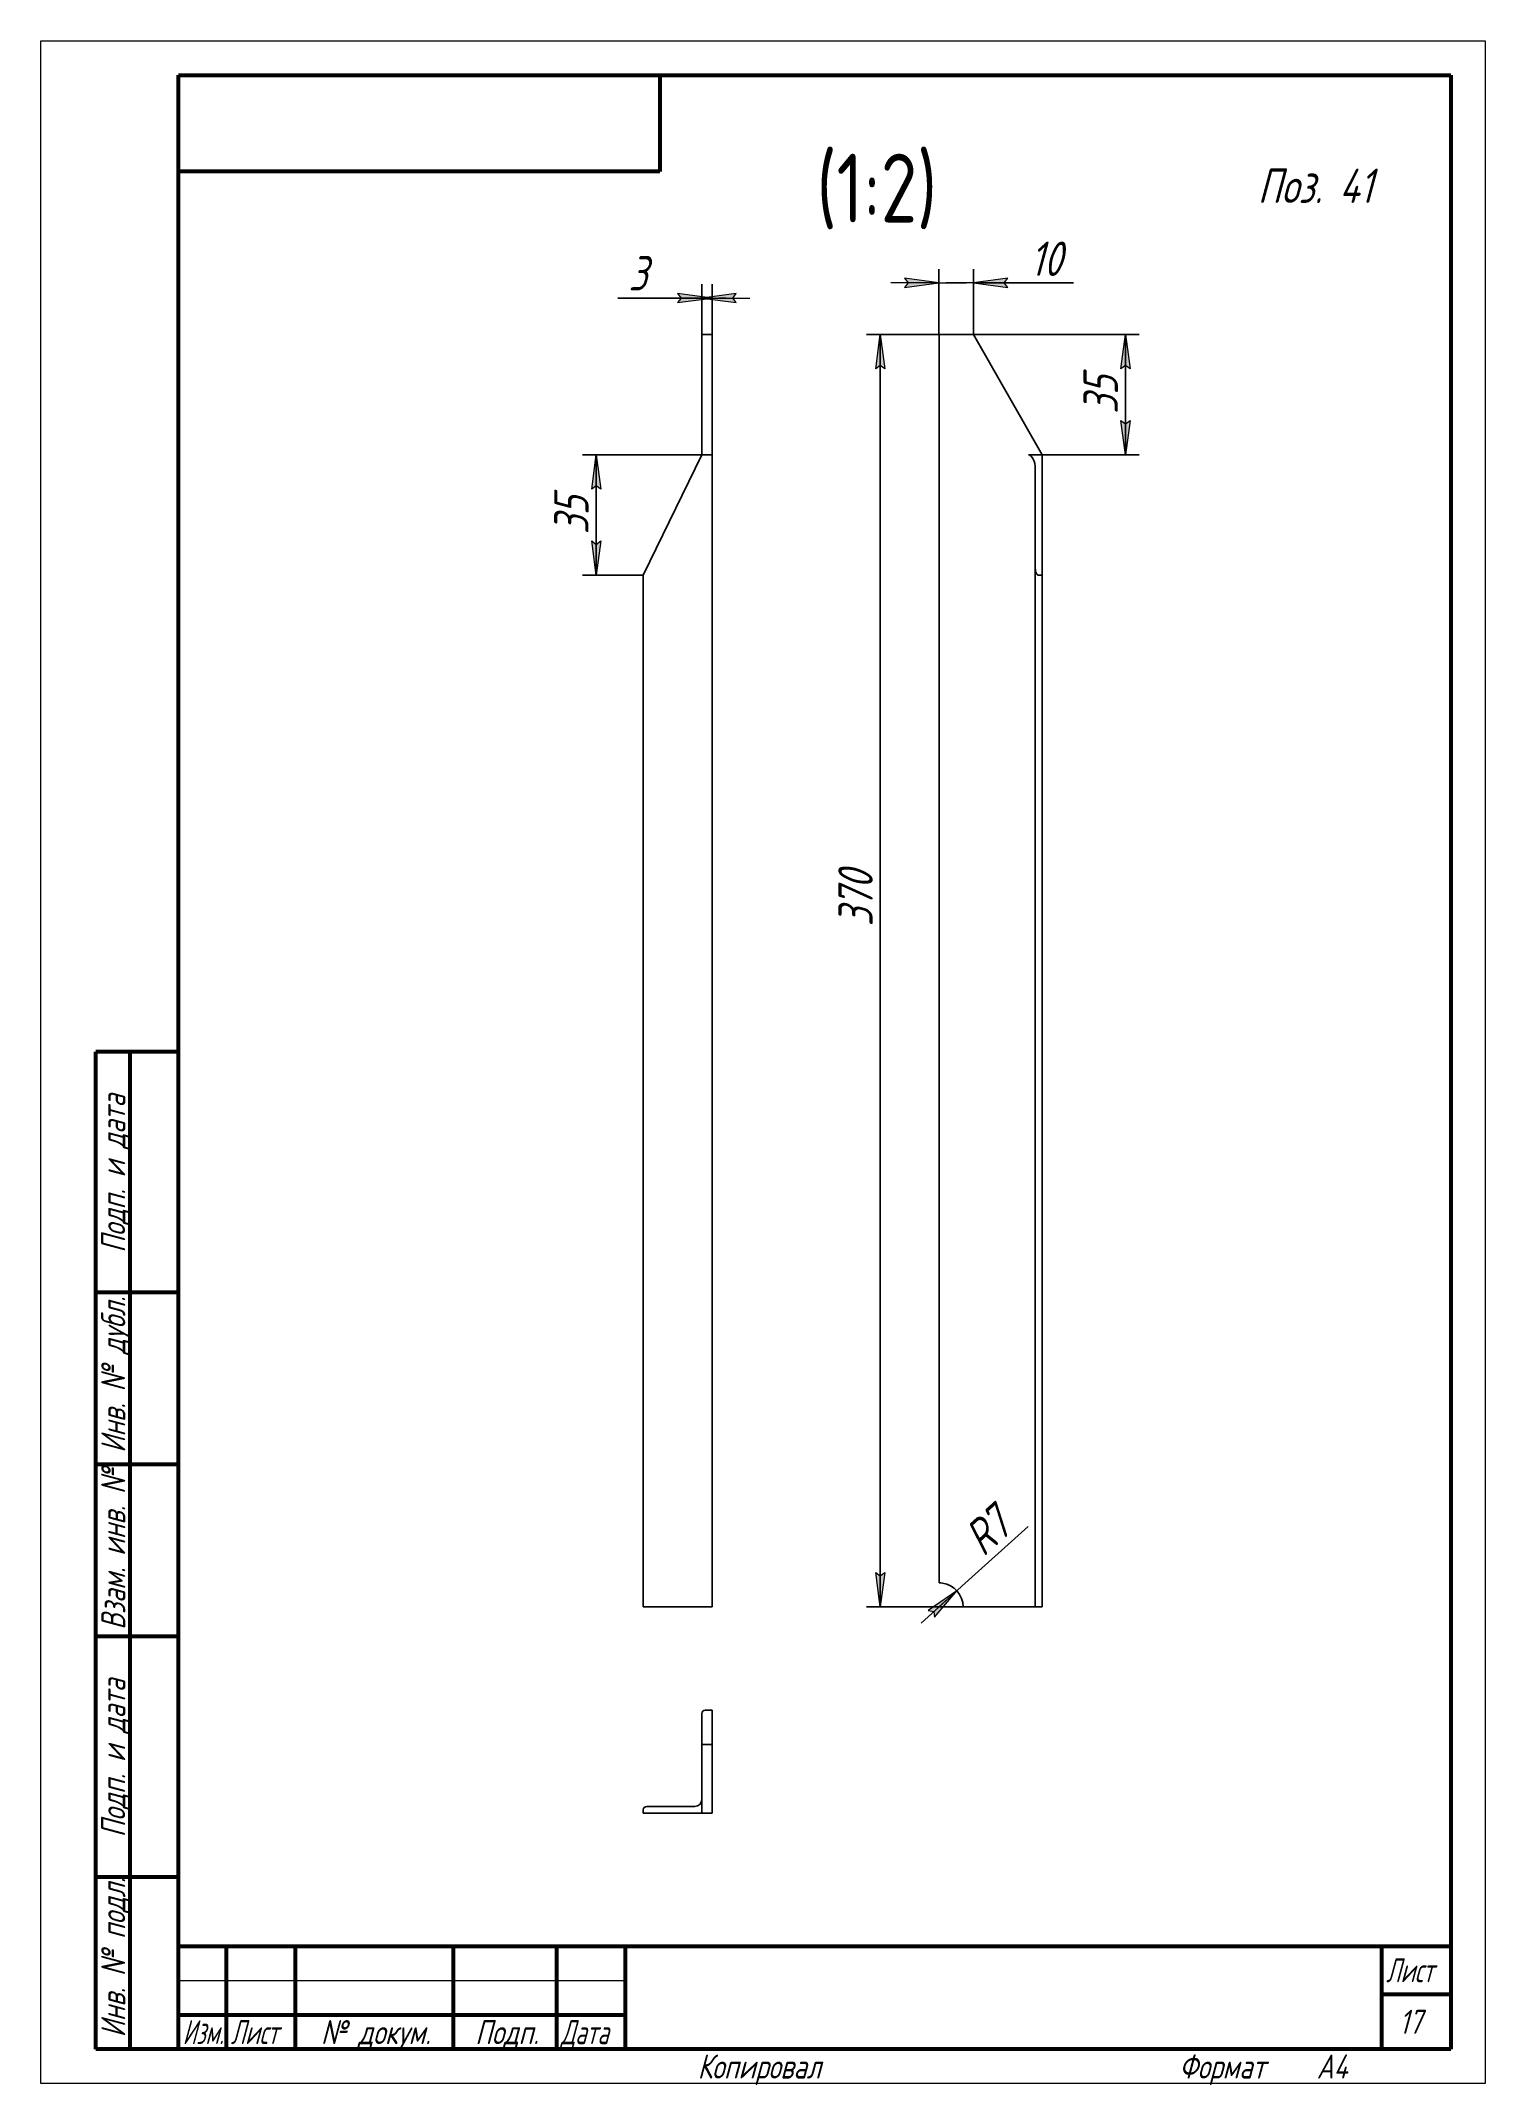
# Model space of a CAD drawing. Header units: millimetres. Extents: x 0 to 6300, y -537 to 1019.
# Drawn here: x 3570 to 3780, y -0.2 to 297 of the extents above; entities that cross this region are included whole.
import ezdxf

# ---------------------------------------------------------------- set-up
doc = ezdxf.new("R2010")
doc.units = ezdxf.units.MM
doc.linetypes.add('K5LT_BASIC', pattern=[0])
doc.linetypes.add('K5LT_THIN', pattern=[0])
doc.layers.add('Системный слой', color=7, linetype='Continuous')
doc.layers.add('Системный слой (1)', color=7, linetype='Continuous', true_color=0x909090)
doc.styles.add('KDIMTEXTSTYLE', font='GOST_AU.SHX', dxfattribs={"width": 0.96, "oblique": 15, "height": 5})
doc.styles.add('KTEXTSTYLE', font='GOST_AU.SHX', dxfattribs={"width": 0.96, "height": 5})
doc.dimstyles.new('KDIMSTYLE (0.50)', dxfattribs={"dimtxt": 5, "dimasz": 1, "dimexe": 2, "dimexo": 0, "dimgap": 1, "dimtad": 1, "dimlfac": 2, "dimtxsty": 'KDIMTEXTSTYLE', "dimsah": 1, "dimcen": 0, "dimdle": 1, "dimadec": 0, "dimazin": 0, "dimtfac": 0.667, "dimtmove": 0, "dimatfit": 3, "dimfxl": 1, "dimtvp": 1, "dimtolj": 1, "dimtzin": 0, "dimarcsym": 0})

msp = doc.modelspace()

# ---------------------------------------------------------------- texts
at = {"color": 7, "char_height": 2.5, "attachment_point": 1, "style": 'KTEXTSTYLE'}
for s, insert in [('\\H3.5;\\W0.965;\\Q15;\\Q0;\\H10.00;{\\c16711680;(1:2)}', (3682.7885, 280.5934)), ('\\H3.5;\\W0.965;\\Q15;\\Q15;\\H5.00;Поз. 41', (3746.9258, 278.4303))]:
    msp.add_mtext(s, dxfattribs=dict(at, insert=insert))

# ---------------------------------------------------------------- blocks, each defined once
blk = doc.blocks.new('KDIMARROW_02')
at = {"layer": 'Системный слой'}
blk.add_hatch(color=0, dxfattribs=at).paths.add_polyline_path([(4.5, 0), (5, 0.66), (0, 0), (5, -0.66)])
at = {"layer": 'Системный слой', "color": 0, "linetype": 'K5LT_THIN', "lineweight": 18}
for p, q in [((5, 0.66), (0, 0)), ((0, 0), (5, -0.66)), ((0, 0), (7, 0)), ((4.5, 0), (5, 0.66)), ((5, -0.66), (4.5, 0))]:
    blk.add_line(p, q, dxfattribs=at)
at = {"layer": 'Системный слой (1)', "color": 0, "linetype": 'K5LT_THIN', "lineweight": 18}
blk.add_line((0, 0), (-1, 0), dxfattribs=at)
blk = doc.blocks.new('D127')
at = {"color": 0, "lineweight": -2}
for p, q in [((3666.09, 254.3), (3666.09, 261.61)), ((3667.59, 254.3), (3667.59, 261.61)), ((3666.09, 259.61), (3653.91, 259.61)), ((3665.09, 259.61), (3664.09, 259.61)), ((3666.09, 259.61), (3667.59, 259.61)), ((3668.59, 259.61), (3669.59, 259.61))]:
    blk.add_line(p, q, dxfattribs=at)
at = {"layer": 'Defpoints', "color": 0}
for p in [(3667.59, 259.61), (3666.09, 254.3), (3667.59, 254.3)]:
    blk.add_point(p, dxfattribs=at)
at = {"color": 0, "lineweight": -2, "rotation": 180}
blk.add_blockref('KDIMARROW_02', (3667.59, 259.61), dxfattribs=at)
at = {"color": 0, "lineweight": -2}
blk.add_blockref('KDIMARROW_02', (3666.09, 259.61), dxfattribs=at)
at = {"color": 7, "insert": (3656.8, 263.21), "char_height": 5, "attachment_point": 5, "style": 'KDIMTEXTSTYLE'}
blk.add_mtext('\\A1;\\H5.0;\\W0.965;\\Q15;3', dxfattribs=at)
blk = doc.blocks.new('KDIMARROW_01')
at = {"layer": 'Системный слой'}
blk.add_hatch(color=0, dxfattribs=at).paths.add_polyline_path([(0, 0), (-5, 0.66), (-4.5, 0), (-5, -0.66)])
at = {"layer": 'Системный слой', "color": 0, "linetype": 'K5LT_THIN', "lineweight": 18}
for p, q in [((-4.5, 0), (-5, 0.66)), ((-5, 0.66), (0, 0)), ((0, 0), (-5, -0.66)), ((-5, -0.66), (-4.5, 0))]:
    blk.add_line(p, q, dxfattribs=at)
at = {"layer": 'Системный слой (1)', "color": 0, "linetype": 'K5LT_THIN', "lineweight": 18}
blk.add_line((0, 0), (-1, 0), dxfattribs=at)
blk = doc.blocks.new('D128')
at = {"color": 0, "lineweight": -2}
for p, q in [((3666.09, 236.8), (3648.75, 236.8)), ((3650.75, 220.3), (3650.75, 235.8)), ((3657.59, 219.3), (3648.75, 219.3))]:
    blk.add_line(p, q, dxfattribs=at)
at = {"layer": 'Defpoints', "color": 0}
for p in [(3650.75, 236.8), (3666.09, 236.8), (3657.59, 219.3)]:
    blk.add_point(p, dxfattribs=at)
at = {"color": 0, "lineweight": -2}
for p, rotation in [((3650.75, 236.8), 90), ((3650.75, 219.3), 270)]:
    blk.add_blockref('KDIMARROW_01', p, dxfattribs=dict(at, rotation=rotation))
at = {"color": 7, "insert": (3647.14, 228.05), "char_height": 5, "attachment_point": 5, "rotation": 90, "style": 'KDIMTEXTSTYLE'}
blk.add_mtext('\\A1;\\H5.0;\\W0.965;\\Q15;35', dxfattribs=at)
blk = doc.blocks.new('D129')
at = {"color": 0, "lineweight": -2}
for p, q in [((3700.59, 254.3), (3690.05, 254.3)), ((3692.05, 253.3), (3692.05, 70.3)), ((3704.09, 69.3), (3690.05, 69.3))]:
    blk.add_line(p, q, dxfattribs=at)
at = {"layer": 'Defpoints', "color": 0}
for p in [(3700.59, 254.3), (3692.05, 69.3), (3704.09, 69.3)]:
    blk.add_point(p, dxfattribs=at)
at = {"color": 0, "lineweight": -2}
for p, rotation in [((3692.05, 254.3), 90), ((3692.05, 69.3), 270)]:
    blk.add_blockref('KDIMARROW_01', p, dxfattribs=dict(at, rotation=rotation))
at = {"color": 7, "insert": (3688.45, 172.3), "char_height": 5, "attachment_point": 5, "rotation": 90, "style": 'KDIMTEXTSTYLE'}
blk.add_mtext('\\A1;\\H5.0;\\W0.965;\\Q15;370', dxfattribs=at)
blk = doc.blocks.new('D130')
at = {"color": 0, "lineweight": -2}
for p, q in [((3700.59, 254.3), (3700.59, 263.82)), ((3704.59, 261.82), (3701.59, 261.82)), ((3705.59, 254.3), (3705.59, 263.82)), ((3705.59, 261.82), (3720.17, 261.82))]:
    blk.add_line(p, q, dxfattribs=at)
at = {"layer": 'Defpoints', "color": 0}
for p in [(3700.59, 261.82), (3700.59, 254.3), (3705.59, 254.3)]:
    blk.add_point(p, dxfattribs=at)
at = {"color": 0, "lineweight": -2, "rotation": 180}
blk.add_blockref('KDIMARROW_02', (3700.59, 261.82), dxfattribs=at)
at = {"color": 0, "lineweight": -2}
blk.add_blockref('KDIMARROW_02', (3705.59, 261.82), dxfattribs=at)
at = {"color": 7, "insert": (3716.15, 265.32), "char_height": 5, "attachment_point": 5, "style": 'KDIMTEXTSTYLE'}
blk.add_mtext('\\A1;\\H5.0;\\W0.965;\\Q15;10', dxfattribs=at)
blk = doc.blocks.new('D131')
at = {"color": 0, "lineweight": -2}
for p, q in [((3705.59, 254.3), (3729.71, 254.3)), ((3727.71, 237.8), (3727.71, 253.3)), ((3715.59, 236.8), (3729.71, 236.8))]:
    blk.add_line(p, q, dxfattribs=at)
at = {"layer": 'Defpoints', "color": 0}
for p in [(3705.59, 254.3), (3727.71, 254.3), (3715.59, 236.8)]:
    blk.add_point(p, dxfattribs=at)
at = {"color": 0, "lineweight": -2}
for p, rotation in [((3727.71, 254.3), 90), ((3727.71, 236.8), 270)]:
    blk.add_blockref('KDIMARROW_01', p, dxfattribs=dict(at, rotation=rotation))
at = {"color": 7, "insert": (3724.1, 245.55), "char_height": 5, "attachment_point": 5, "rotation": 90, "style": 'KDIMTEXTSTYLE'}
blk.add_mtext('\\A1;\\H5.0;\\W0.965;\\Q15;35', dxfattribs=at)
blk = doc.blocks.new('D132')
at = {"color": 0, "lineweight": -2}
for p, q in [((3703.93, 72.32), (3713.54, 81)), ((3700.59, 69.3), (3703.19, 71.65))]:
    blk.add_line(p, q, dxfattribs=at)
at = {"layer": 'Defpoints', "color": 0}
for p in [(3703.19, 71.65), (3700.59, 69.3)]:
    blk.add_point(p, dxfattribs=at)
at = {"color": 0, "lineweight": -2, "rotation": 222.0973494324725}
blk.add_blockref('KDIMARROW_02', (3703.19, 71.65), dxfattribs=at)
at = {"color": 7, "insert": (3707.58, 80.33), "char_height": 5, "attachment_point": 5, "rotation": 42.0973, "style": 'KDIMTEXTSTYLE'}
blk.add_mtext('\\A1;\\H5.0;\\W0.965;\\Q15;R7', dxfattribs=at)
blk = doc.blocks.new('U20')
at = {"color": 7, "linetype": 'K5LT_THIN', "lineweight": 18}
for p, q in [((3570, 0), (3570, 297)), ((3570, 297), (3780, 297)), ((3780, 297), (3780, 0)), ((3590, 15), (3655, 15)), ((3780, 0), (3570, 0))]:
    blk.add_line(p, q, dxfattribs=at)
at = {"color": 5, "linetype": 'K5LT_BASIC', "lineweight": 60, "true_color": 0x0000ff}
for p, q in [((3590, 5), (3590, 292)), ((3590, 292), (3775, 292)), ((3660, 292), (3660, 278)), ((3775, 292), (3775, 5)), ((3660, 278), (3590, 278)), ((3578, 5), (3578, 150)), ((3590, 150), (3578, 150)), ((3583, 5), (3583, 150)), ((3590, 115), (3578, 115)), ((3590, 90), (3578, 90)), ((3590, 65), (3578, 65)), ((3590, 30), (3578, 30)), ((3590, 20), (3775, 20)), ((3590, 5), (3590, 20)), ((3597, 5), (3597, 20)), ((3607, 5), (3607, 20)), ((3630, 5), (3630, 20)), ((3645, 5), (3645, 20)), ((3655, 5), (3655, 20)), ((3765, 5), (3765, 20)), ((3765, 13), (3775, 13)), ((3590, 10), (3597, 10)), ((3597, 10), (3607, 10)), ((3607, 10), (3630, 10)), ((3630, 10), (3645, 10)), ((3645, 10), (3655, 10)), ((3590, 5), (3578, 5)), ((3775, 5), (3590, 5))]:
    blk.add_line(p, q, dxfattribs=at)
at = {"color": 7, "char_height": 2.5, "attachment_point": 1, "rotation": 90, "style": 'KTEXTSTYLE'}
for s, insert in [('\\H3.5;\\W0.965;\\Q15;\\Q15;Подп. и дата', (3578.77, 120.8)), ('\\H3.5;\\W0.965;\\Q15;\\Q15;Инв. № дубл.', (3578.77, 91.71)), ('\\H3.5;\\W0.965;\\Q15;\\Q15;Взам. инв. №', (3578.77, 65.98)), ('\\H3.5;\\W0.965;\\Q15;\\Q15;Подп. и дата', (3578.77, 35.8)), ('\\H3.5;\\W0.965;\\Q15;\\Q15;Инв. № подл.', (3578.77, 6.71))]:
    blk.add_mtext(s, dxfattribs=dict(at, insert=insert))
at = {"color": 7, "char_height": 2.5, "attachment_point": 1, "style": 'KTEXTSTYLE'}
for s, insert in [('\\H3.5;\\W0.965;\\Q15;\\Q15;\\W0.816;Лист', (3765.6, 18.23)), ('\\H3.5;\\W0.965;\\Q15;\\Q15;\\W0.797;Изм.', (3590.61, 9.23)), ('\\H3.5;\\W0.965;\\Q15;\\Q15;\\W0.816;Лист', (3597.6, 9.23)), ('\\H3.5;\\W0.965;\\Q15;\\Q15;№ докум.', (3610.72, 9.23)), ('\\H3.5;\\W0.965;\\Q15;\\Q15;Подп.', (3633.15, 9.23)), ('\\H3.5;\\W0.965;\\Q15;\\Q15;\\W0.816;Дата', (3645.6, 9.23)), ('\\H3.5;\\W0.965;\\Q15;\\Q15;17', (3767.51, 10.73)), ('\\H3.5;\\W0.965;\\Q15;\\Q15;Копировал', (3665.5, 4.23)), ('\\H3.5;\\W0.965;\\Q15;\\Q15;Формат', (3735.5, 4.23)), ('\\H3.5;\\W0.965;\\Q15;\\Q15;A4', (3755.5, 4.23))]:
    blk.add_mtext(s, dxfattribs=dict(at, insert=insert))

# ---------------------------------------------------------------- dimensions: what is measured, and where the dimension line sits
at = {"color": 7}
for base, p1, p2, picture, middle in [((3700.5915, 261.8157), (3705.5915, 254.2989), (3700.5915, 254.2989), 'D130', (3716.1473, 261.8157)), ((3667.5915, 259.6062), (3666.0915, 254.2989), (3667.5915, 254.2989), 'D127', (3656.7974, 259.6062))]:
    dim = msp.add_linear_dim(base=base, p1=p1, p2=p2, dimstyle='KDIMSTYLE (0.50)', override={"dimexo": 0, "dimpost": '\\H5.0;\\W0.965;\\Q15;<>', "dimblk1": 'KDIMARROW_02', "dimblk2": 'KDIMARROW_02', "dimse1": 0, "dimse2": 0, "dimclrt": 7, "dimtolj": 1}, dxfattribs=at)
    dim.commit()
    dim.dimension.update_dxf_attribs({"geometry": picture, "text_midpoint": middle, "dimtype": 160})
for base, p1, p2, picture, middle in [((3692.049, 69.2989), (3700.5915, 254.2989), (3704.0915, 69.2989), 'D129', (3692.049, 172.2989)), ((3727.7055, 254.2989), (3715.5915, 236.7989), (3705.5915, 254.2989), 'D131', (3727.7055, 245.5489)), ((3650.7455, 236.7989), (3657.5915, 219.2989), (3666.0915, 236.7989), 'D128', (3650.7455, 228.0489))]:
    dim = msp.add_linear_dim(base=base, p1=p1, p2=p2, angle=90, dimstyle='KDIMSTYLE (0.50)', override={"dimexo": 0, "dimpost": '\\H5.0;\\W0.965;\\Q15;<>', "dimblk1": 'KDIMARROW_01', "dimblk2": 'KDIMARROW_01', "dimse1": 0, "dimse2": 0, "dimclrt": 7, "dimtolj": 1}, dxfattribs=at)
    dim.commit()
    dim.dimension.update_dxf_attribs({"geometry": picture, "text_midpoint": middle, "dimtype": 160})
dim = msp.add_radius_dim(center=(3700.5915, 69.2989), mpoint=(3703.1885, 71.6452), dimstyle='KDIMSTYLE (0.50)', override={"dimpost": '\\H5.0;\\W0.965;\\Q15;R<>', "dimblk2": 'KDIMARROW_02', "dimclrt": 7, "dimtolj": 1}, dxfattribs=at)
dim.commit()
dim.dimension.update_dxf_attribs({"geometry": 'D132', "text_midpoint": (3709.9296, 77.7358), "dimtype": 164})

# ---------------------------------------------------------------- linework, layer by layer
at = {"color": 3}
for p, q in [((3666.0915, 254.2989), (3667.5915, 254.2989)), ((3666.0915, 254.2989), (3666.0915, 236.7989)), ((3667.5915, 254.2989), (3667.5915, 236.7989)), ((3701.0915, 254.2989), (3700.5915, 254.2989)), ((3700.5915, 254.2989), (3700.5915, 72.7989)), ((3705.5915, 254.2989), (3701.0915, 254.2989)), ((3705.5915, 254.2989), (3715.5915, 236.7989)), ((3666.0915, 236.7989), (3657.5915, 219.2989)), ((3666.0915, 236.7989), (3667.5915, 236.7989)), ((3667.5915, 236.7989), (3667.5915, 69.2989)), ((3713.5915, 236.7989), (3715.5915, 236.7989)), ((3715.5915, 236.7989), (3715.5915, 219.2989)), ((3714.5915, 234.74), (3714.5915, 220.3283)), ((3714.5915, 220.3283), (3714.5915, 69.2989)), ((3657.5915, 219.2989), (3657.5915, 69.2989)), ((3715.0915, 219.2989), (3715.5915, 219.2989)), ((3715.5915, 219.2989), (3715.5915, 69.2989)), ((3667.5915, 69.2989), (3657.5915, 69.2989)), ((3713.5915, 69.2989), (3704.0915, 69.2989)), ((3714.5915, 69.2989), (3713.5915, 69.2989)), ((3715.0915, 69.2989), (3714.5915, 69.2989)), ((3715.5915, 69.2989), (3715.0915, 69.2989)), ((3666.0915, 49.2989), (3666.0915, 53.7989)), ((3666.5915, 54.2989), (3667.5915, 54.2989)), ((3667.5915, 54.2989), (3667.5915, 49.2989)), ((3666.0915, 49.2989), (3667.5915, 49.2989)), ((3666.0915, 49.2989), (3666.0915, 39.2989)), ((3667.5915, 49.2989), (3667.5915, 39.2989)), ((3657.5915, 39.7989), (3657.5915, 39.2989)), ((3666.0915, 39.2989), (3657.5915, 39.2989)), ((3665.0915, 40.2989), (3658.0915, 40.2989)), ((3666.0915, 39.2989), (3667.5915, 39.2989))]:
    msp.add_line(p, q, dxfattribs=at)
for centre, radius, start, end in [((3700.5915, 69.2989), 3.5, 81.786789, 90), ((3700.5915, 69.2989), 3.5, 0, 81.786789), ((3666.5915, 53.7989), 0.5, 90, 180), ((3658.0915, 39.7989), 0.5, 90, 180), ((3665.0915, 41.2989), 1, 270, 0)]:
    msp.add_arc(centre, radius, start, end, dxfattribs=at)
for centre, major_axis, start_param, end_param in [((3713.5915, 234.74), (0, -2.0588), 1.57079633, 3.14159265), ((3715.0915, 220.3283), (0, -1.0294), 4.71238898, 6.28318531)]:
    msp.add_ellipse(centre, major_axis=major_axis, ratio=0.48571429, start_param=start_param, end_param=end_param, dxfattribs=at)

# ---------------------------------------------------------------- block references
msp.add_blockref('U20', (0, 0))

msp.set_redraw_order([(e.dxf.handle, doc.entitydb.next_handle()) for e in msp.query("TEXT MTEXT ATTDEF DIMENSION ARC_DIMENSION")])  # texts and dimensions are drawn at this point

doc.saveas('drawing.dxf')
